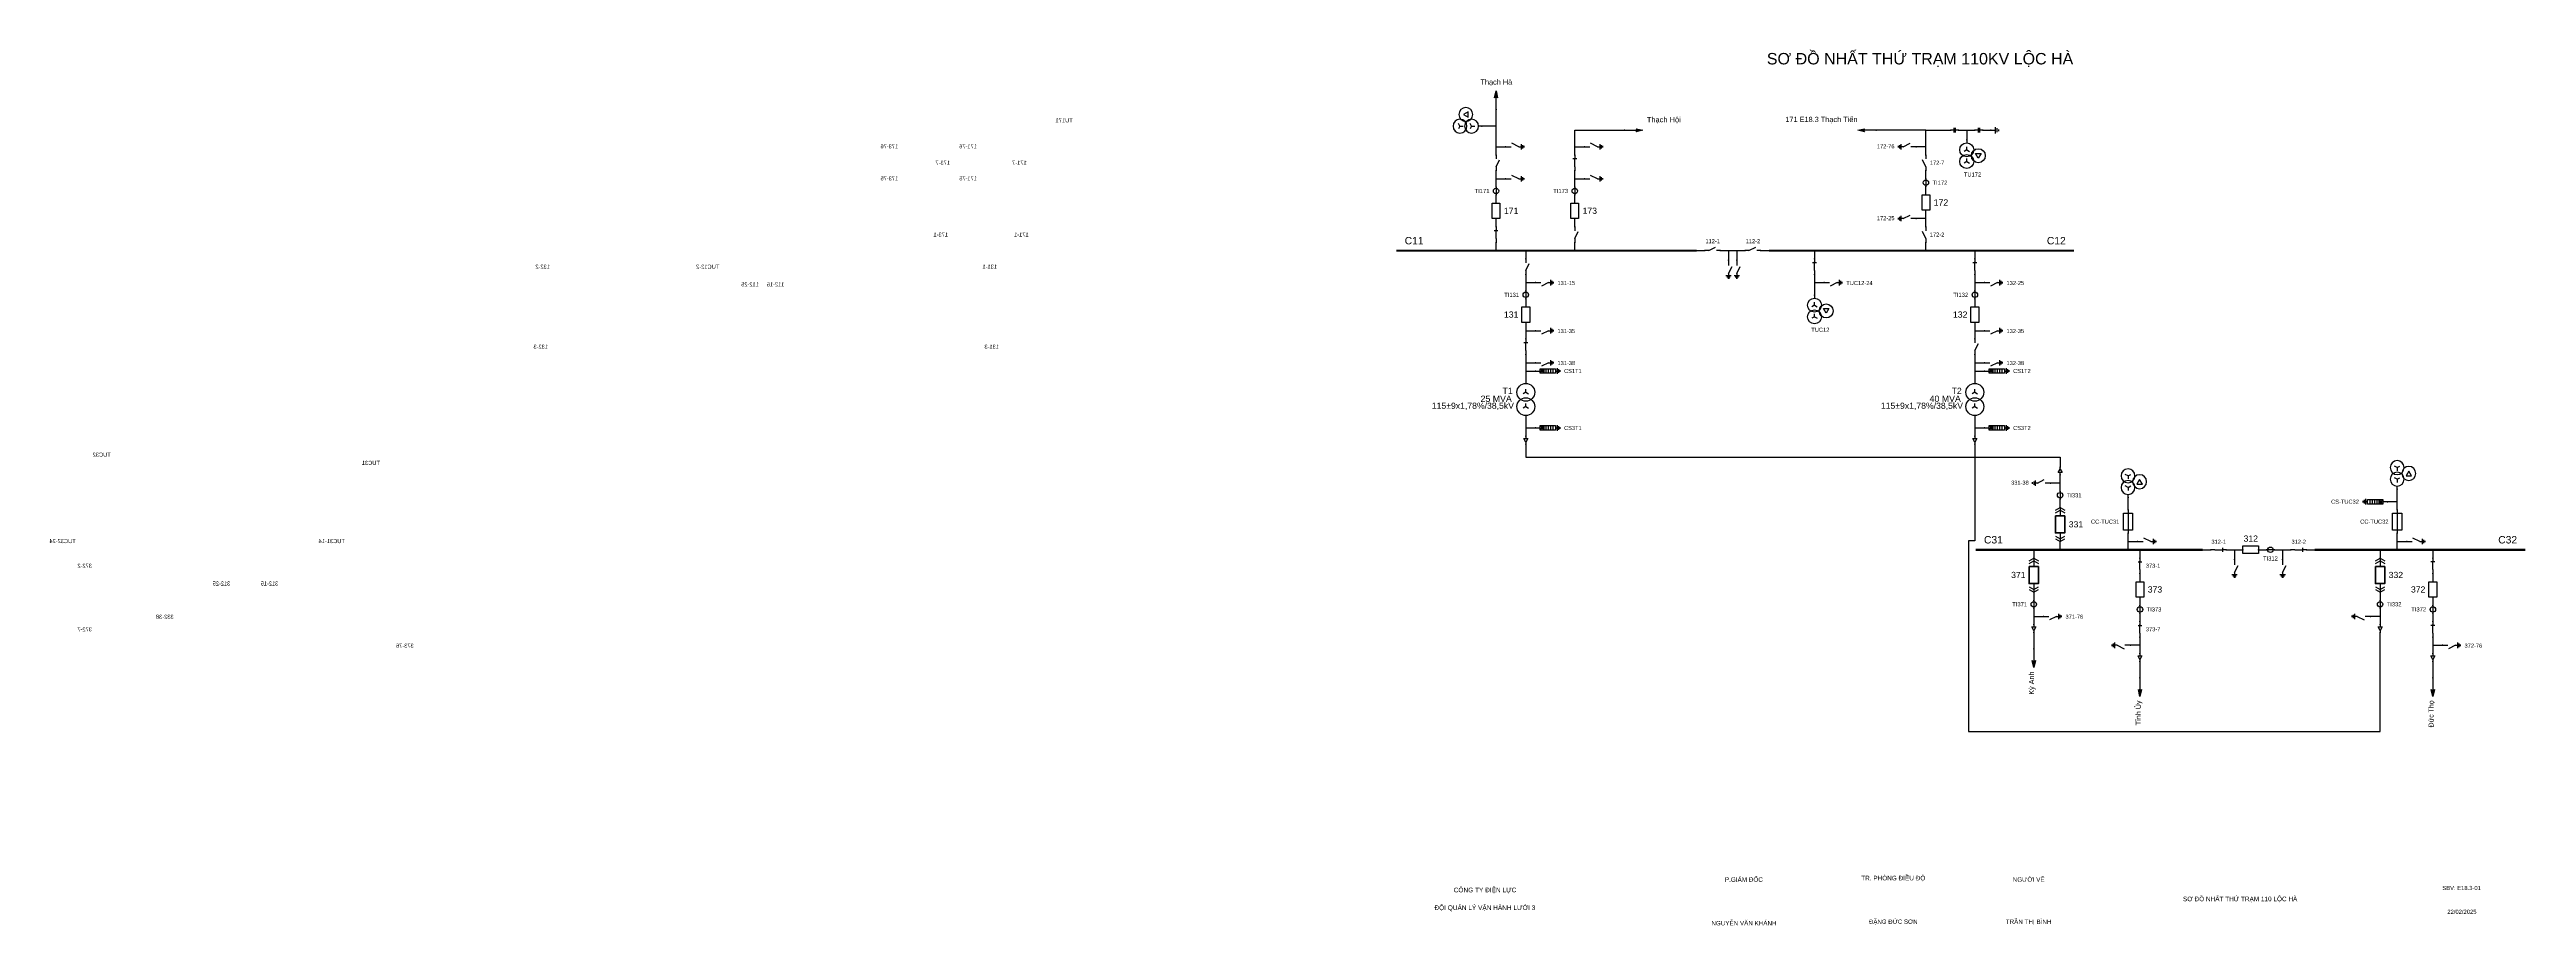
# Model space of a CAD drawing. Header units: millimetres. Extents: x -388 to 411, y 7 to 290.
import ezdxf

# ---------------------------------------------------------------- set-up
doc = ezdxf.new("R2010")
doc.units = ezdxf.units.MM
for name, color, linetype, lineweight in [('BUSBAR_110KV', 1, 'Continuous', 50), ('BUSBAR_35KV', 30, 'Continuous', 50), ('GROUND', 3, 'Continuous', 25), ('HV_110KV', 1, 'Continuous', 25), ('MV_35KV', 30, 'Continuous', 25)]:
    doc.layers.add(name, color=color, linetype=linetype, lineweight=lineweight)
doc.layers.add('SYM_PORTS', color=8, linetype='Continuous', plot=False)
doc.layers.add('TEXT', color=7, linetype='Continuous')
doc.styles.add('SLD_TEXT', font='arial.ttf')

# ---------------------------------------------------------------- blocks, each defined once
blk = doc.blocks.new('SYM_DISCONNECTOR_CLOSED')
at = {"lineweight": 25}
for points in [[(-0.625, 1.25), (0.625, 1.25)], [(0, 2.5), (0, 1.25)], [(0, -1.25), (0, 1.5)], [(0, -1.25), (0, -2.5)]]:
    blk.add_lwpolyline(points, dxfattribs=at)
at = {"layer": 'SYM_PORTS'}
for p in [(0, 2.5), (0, -2.5)]:
    blk.add_point(p, dxfattribs=at)
blk.add_attdef('DEVICE_CODE', (1.625, -0.5), '', height=2)
blk = doc.blocks.new('SYM_CIRCUIT_BREAKER')
at = {"lineweight": 25}
blk.add_lwpolyline([(-1.25, 2.5), (1.25, 2.5), (1.25, -2.5), (-1.25, -2.5)], close=True, dxfattribs=at)
at = {"layer": 'SYM_PORTS'}
for p in [(0, 2.5), (0, -2.5)]:
    blk.add_point(p, dxfattribs=at)
blk.add_attdef('DEVICE_CODE', (2.25, -0.5), '', height=2)
at = {"flags": 1}
blk.add_attdef('RATING', (2.25, -3.5), '', height=2, dxfattribs=at)
blk = doc.blocks.new('SYM_CURRENT_TRANSFORMER')
at = {"lineweight": 25}
blk.add_lwpolyline([(0, 1.25), (0, -1.25)], dxfattribs=at)
blk.add_circle((0, 0), 0.875, dxfattribs=at)
at = {"layer": 'SYM_PORTS'}
for p in [(0, 1.25), (0, -1.25)]:
    blk.add_point(p, dxfattribs=at)
blk.add_attdef('DEVICE_CODE', (1.875, -1.75), '', height=2)
at = {"flags": 1}
blk.add_attdef('RATIO', (1.875, -4.75), '', height=2, dxfattribs=at)
blk = doc.blocks.new('SYM_EARTHING_SWITCH_OPEN')
at = {"lineweight": 25}
for points in [[(0, -1.25), (-1.125, 1)], [(0, 3), (0, 1.25)], [(-0.875, -2), (0.875, -2)], [(-0.5625, -2.4375), (0.5625, -2.4375)], [(-0.25, -2.875), (0.25, -2.875)], [(0, -1.25), (0, -2)]]:
    blk.add_lwpolyline(points, dxfattribs=at)
at = {"layer": 'SYM_PORTS'}
blk.add_point((0, 3), dxfattribs=at)
blk.add_attdef('DEVICE_CODE', (1.875, 0), '', height=2)
blk = doc.blocks.new('SYM_DISCONNECTOR_OPEN')
at = {"lineweight": 25}
for points in [[(0, -1.25), (-1.125, 1)], [(0, 2.5), (0, 1.25)], [(0, -1.25), (0, -2.5)]]:
    blk.add_lwpolyline(points, dxfattribs=at)
at = {"layer": 'SYM_PORTS'}
for p in [(0, 2.5), (0, -2.5)]:
    blk.add_point(p, dxfattribs=at)
blk.add_attdef('DEVICE_CODE', (1, -0.5), '', height=2)
blk = doc.blocks.new('SYM_VOLTAGE_TRANSFORMER')
at = {"lineweight": 25}
for points in [[(0, 1.375), (-0.8625, 0.875)], [(0, 4.625), (0, 3.625)], [(0, 1.375), (0, 2.375)], [(0, 1.375), (0.8625, 0.875)], [(0, -2.375), (-0.8625, -2.875)], [(0, -2.375), (0, -1.375)], [(0, -2.375), (0.8625, -2.875)]]:
    blk.add_lwpolyline(points, dxfattribs=at)
blk.add_lwpolyline([(2.875, 0.25), (4.625, 0.25), (3.75, -1.25)], close=True, dxfattribs=at)
for centre in [(0, 1.375), (3.75, -0.5), (0, -2.375)]:
    blk.add_circle(centre, 2.25, dxfattribs=at)
at = {"layer": 'SYM_PORTS'}
blk.add_point((0, 4.625), dxfattribs=at)
blk.add_attdef('DEVICE_CODE', (7, 1.625), '', height=2)
at = {"flags": 1}
blk.add_attdef('RATIO', (7, -1.375), '', height=2, dxfattribs=at)
blk = doc.blocks.new('SYM_LINE_FEEDER_ARROW')
blk.add_hatch(color=7).paths.add_polyline_path([(0, -3), (-0.5, -0.75), (0, -1.25), (0.5, -0.75)])
at = {"lineweight": 25}
blk.add_lwpolyline([(0, 3), (0, -1.25)], dxfattribs=at)
blk.add_lwpolyline([(0, -3), (-0.5, -0.75), (0, -1.25), (0.5, -0.75)], close=True, dxfattribs=at)
at = {"layer": 'SYM_PORTS'}
blk.add_point((0, 3), dxfattribs=at)
blk.add_attdef('LINE_NAME', (1.5, 0), '', height=2)
blk = doc.blocks.new('SYM_SURGE_ARRESTER')
at = {"lineweight": 25}
for points in [[(-0.75, 2.5), (0.75, 2.5), (0.75, 1.25), (-0.75, 1.25)], [(-0.75, 1.25), (0.75, 1.25), (0.75, -2.5), (-0.75, -2.5)]]:
    blk.add_lwpolyline(points, close=True, dxfattribs=at)
for points in [[(-0.75, 2.5), (0.75, 1.25)], [(0.75, 2.5), (-0.75, 1.25)], [(-0.75, 0.5), (0.75, 0.5)], [(0, 4), (0, 2.5)], [(-0.875, -3.125), (0.875, -3.125)], [(-0.75, -0.25), (0.75, -0.25)], [(-0.75, -1), (0.75, -1)], [(-0.75, -1.75), (0.75, -1.75)], [(-0.5625, -3.5625), (0.5625, -3.5625)], [(-0.25, -4), (0.25, -4)], [(0, -2.5), (0, -3.125)]]:
    blk.add_lwpolyline(points, dxfattribs=at)
at = {"layer": 'SYM_PORTS'}
blk.add_point((0, 4), dxfattribs=at)
blk.add_attdef('DEVICE_CODE', (1.875, 1), '', height=2)
blk = doc.blocks.new('SYM_TRANSFORMER_2W')
at = {"lineweight": 25}
for points in [[(0, 2.3125), (-0.8625, 1.8125)], [(0, 2.3125), (0, 3.3125)], [(0, 2.3125), (0.8625, 1.8125)], [(0, -2.3125), (-0.8625, -2.8125)], [(0, -2.3125), (0, -1.3125)], [(0, -2.3125), (0.8625, -2.8125)]]:
    blk.add_lwpolyline(points, dxfattribs=at)
for centre in [(0, 2.3125), (0, -2.3125)]:
    blk.add_circle(centre, 2.875, dxfattribs=at)
at = {"layer": 'SYM_PORTS'}
for p in [(0, 5.1875), (0, -5.1875)]:
    blk.add_point(p, dxfattribs=at)
blk.add_attdef('DEVICE_CODE', (3.875, 2.1875), '', height=2)
at = {"flags": 1}
for tag, p in [('POWER', (3.875, -0.8125)), ('VOLTAGE_RATIO', (3.875, -3.8125))]:
    blk.add_attdef(tag, p, '', height=2, dxfattribs=at)
blk = doc.blocks.new('SYM_CABLE_TERMINATION')
at = {"lineweight": 25}
blk.add_lwpolyline([(-0.625, 0.5), (0.625, 0.5), (0, -0.625)], close=True, dxfattribs=at)
for points in [[(0, 1.25), (0, 0.5)], [(0, -0.625), (0, -1.25)]]:
    blk.add_lwpolyline(points, dxfattribs=at)
at = {"layer": 'SYM_PORTS'}
for p in [(0, 1.25), (0, -1.25)]:
    blk.add_point(p, dxfattribs=at)
blk = doc.blocks.new('SYM_COUPLING_CAPACITOR')
at = {"lineweight": 25}
for points in [[(-0.75, 0.25), (0.75, 0.25)], [(0, 1.25), (0, 0.25)], [(-0.75, -0.25), (0.75, -0.25)], [(0, -0.25), (0, -1.25)]]:
    blk.add_lwpolyline(points, dxfattribs=at)
at = {"layer": 'SYM_PORTS'}
for p in [(0, 1.25), (0, -1.25)]:
    blk.add_point(p, dxfattribs=at)
blk.add_attdef('DEVICE_CODE', (1.75, -1.75), '', height=2)
blk = doc.blocks.new('SYM_GROUND_SYMBOL')
at = {"lineweight": 25}
for points in [[(0, 1.25), (0, -0.25)], [(-1, -0.25), (1, -0.25)], [(-0.625, -0.75), (0.625, -0.75)], [(-0.25, -1.25), (0.25, -1.25)]]:
    blk.add_lwpolyline(points, dxfattribs=at)
at = {"layer": 'SYM_PORTS'}
blk.add_point((0, 1.25), dxfattribs=at)
blk = doc.blocks.new('SYM_DRAWOUT_BREAKER')
at = {"lineweight": 25}
for points in [[(-1.5, 4.625), (0, 5.5), (1.5, 4.625)], [(-1.5, 3.75), (0, 4.625), (1.5, 3.75)], [(0, 5.5), (0, 2.75)], [(-1.5, -3.75), (0, -4.625), (1.5, -3.75)], [(-1.5, -4.625), (0, -5.5), (1.5, -4.625)], [(0, -2.75), (0, -5.5)]]:
    blk.add_lwpolyline(points, dxfattribs=at)
at = {"lineweight": 35}
blk.add_lwpolyline([(-1.5, 2.75), (1.5, 2.75), (1.5, -2.75), (-1.5, -2.75)], close=True, dxfattribs=at)
at = {"layer": 'SYM_PORTS'}
for p in [(0, 5.5), (0, -5.5)]:
    blk.add_point(p, dxfattribs=at)
blk.add_attdef('DEVICE_CODE', (2.5, 2.5), '', height=2)
at = {"flags": 1}
blk.add_attdef('RATING', (2.5, -0.5), '', height=2, dxfattribs=at)
blk = doc.blocks.new('SYM_FUSE_DISCONNECTOR')
at = {"lineweight": 25}
blk.add_lwpolyline([(-1.5, 2.75), (1.5, 2.75), (1.5, -2.75), (-1.5, -2.75)], close=True, dxfattribs=at)
blk.add_lwpolyline([(0, 3.75), (0, -3.75)], dxfattribs=at)
at = {"layer": 'SYM_PORTS'}
for p in [(0, 3.75), (0, -3.75)]:
    blk.add_point(p, dxfattribs=at)
blk.add_attdef('DEVICE_CODE', (2.5, 0.75), '', height=2)
at = {"flags": 1}
blk.add_attdef('RATING', (2.5, -2.25), '', height=2, dxfattribs=at)

msp = doc.modelspace()

# ---------------------------------------------------------------- linework, layer by layer
at = {"layer": 'BUSBAR_110KV', "const_width": 0.694}
for points in [[(46.5, 225.16), (143.29, 225.16)], [(166.63, 225.16), (265.05, 225.16)]]:
    msp.add_lwpolyline(points, dxfattribs=at)
at = {"layer": 'BUSBAR_35KV', "const_width": 0.694}
for points in [[(233.36, 128.66), (306.51, 128.66)], [(342.68, 128.66), (410.65, 128.66)]]:
    msp.add_lwpolyline(points, dxfattribs=at)
at = {"layer": 'GROUND'}
msp.add_lwpolyline([(235.61, 264), (238.27, 264)], dxfattribs=at)
at = {"layer": 'HV_110KV'}
for points in [[(78.62, 265.34), (73.99, 265.34)], [(78.62, 265.34), (78.62, 270.67)], [(78.62, 258.67), (78.62, 265.34)], [(104.02, 258.67), (104.02, 264), (120.02, 264)], [(217.27, 264), (201.27, 264)], [(217.27, 258.67), (217.27, 264)], [(217.27, 264), (225.27, 264)], [(227.77, 264), (230.44, 264)], [(230.44, 264), (230.44, 260.91)], [(230.44, 264), (233.11, 264)], [(78.62, 256), (78.62, 258.67)], [(78.62, 258.67), (81.72, 258.67)], [(104.02, 256), (104.02, 258.67)], [(104.02, 258.67), (107.11, 258.67)], [(217.27, 258.67), (214.18, 258.67)], [(217.27, 256), (217.27, 258.67)], [(78.62, 248.33), (78.62, 251)], [(78.62, 245.67), (78.62, 248.33)], [(78.62, 248.33), (81.72, 248.33)], [(104.02, 248.33), (104.02, 251)], [(104.02, 245.67), (104.02, 248.33)], [(104.02, 248.33), (107.11, 248.33)], [(217.27, 248.33), (217.27, 251)], [(78.62, 240.5), (78.62, 243.17)], [(104.02, 240.5), (104.02, 243.17)], [(217.27, 243.17), (217.27, 245.83)], [(78.62, 232.83), (78.62, 235.5)], [(104.02, 232.83), (104.02, 235.5)], [(217.27, 235.5), (214.18, 235.5)], [(217.27, 235.5), (217.27, 238.17)], [(217.27, 232.83), (217.27, 235.5)], [(78.62, 225.16), (78.62, 227.83)], [(88.22, 225.16), (88.22, 222.5)], [(104.02, 225.16), (104.02, 227.83)], [(143.29, 225.16), (145.96, 225.16)], [(150.96, 225.16), (153.63, 225.16)], [(153.63, 225.16), (153.63, 222.07)], [(153.63, 225.16), (156.29, 225.16)], [(156.29, 225.16), (156.29, 222.07)], [(156.29, 225.16), (158.96, 225.16)], [(163.96, 225.16), (166.63, 225.16)], [(181.35, 225.16), (181.35, 222.5)], [(217.27, 225.16), (217.27, 227.83)], [(233.07, 225.16), (233.07, 222.5)], [(88.22, 217.5), (88.22, 214.83)], [(181.35, 217.5), (181.35, 214.83)], [(233.07, 217.5), (233.07, 214.83)], [(88.22, 214.83), (91.32, 214.83)], [(88.22, 214.83), (88.22, 212.16)], [(88.22, 209.66), (88.22, 207)], [(181.35, 214.83), (184.44, 214.83)], [(181.35, 214.83), (181.35, 210.83)], [(233.07, 214.83), (236.16, 214.83)], [(233.07, 214.83), (233.07, 212.16)], [(233.07, 209.66), (233.07, 207)], [(88.22, 202), (88.22, 199.33)], [(233.07, 202), (233.07, 199.33)], [(88.22, 199.33), (91.32, 199.33)], [(88.22, 199.33), (88.22, 196.66)], [(233.07, 199.33), (236.16, 199.33)], [(233.07, 199.33), (233.07, 196.66)], [(88.22, 191.66), (88.22, 188.99)], [(88.22, 188.99), (91.32, 188.99)], [(88.22, 188.99), (88.22, 186.33)], [(88.22, 186.33), (91.32, 186.33)], [(88.22, 186.33), (88.22, 182.33)], [(233.07, 191.66), (233.07, 188.99)], [(233.07, 188.99), (236.16, 188.99)], [(233.07, 188.99), (233.07, 186.33)], [(233.07, 186.33), (236.16, 186.33)], [(233.07, 186.33), (233.07, 182.33)]]:
    msp.add_lwpolyline(points, dxfattribs=at)
at = {"layer": 'MV_35KV'}
for points in [[(88.22, 171.95), (88.22, 167.95)], [(88.22, 167.95), (91.32, 167.95)], [(88.22, 167.95), (88.22, 165.28)], [(233.07, 171.95), (233.07, 167.95)], [(233.07, 167.95), (236.16, 167.95)], [(233.07, 167.95), (233.07, 165.28)], [(88.22, 162.78), (88.22, 160.08), (88.22, 158.54), (260.57, 158.54), (260.57, 158.03), (260.57, 155.33)], [(233.07, 162.78), (233.07, 160.08), (233.07, 131.54), (231, 131.54), (231, 70.04), (363.78, 70.04), (363.78, 99.3), (363.78, 102)], [(260.57, 150.17), (260.57, 152.83)], [(260.57, 150.17), (257.48, 150.17)], [(260.57, 147.5), (260.57, 150.17)], [(260.57, 142.33), (260.57, 145)], [(282.47, 141.5), (282.47, 145.5)], [(369.3, 144.17), (366.2, 144.17)], [(369.3, 144.17), (369.3, 148.17)], [(369.3, 141.5), (369.3, 144.17)], [(252.08, 128.66), (252.08, 126)], [(260.57, 128.66), (260.57, 131.33)], [(282.47, 131.33), (282.47, 134)], [(282.47, 128.66), (282.47, 131.33)], [(282.47, 131.33), (285.56, 131.33)], [(286.33, 128.66), (286.33, 126)], [(306.51, 128.66), (309.18, 128.66)], [(314.18, 128.66), (316.85, 128.66)], [(316.85, 128.66), (316.85, 125.57)], [(316.85, 128.66), (319.52, 128.66)], [(324.52, 128.66), (327.18, 128.66)], [(329.68, 128.66), (332.35, 128.66)], [(332.35, 128.66), (332.35, 125.57)], [(332.35, 128.66), (335.02, 128.66)], [(340.02, 128.66), (342.68, 128.66)], [(363.78, 128.66), (363.78, 126)], [(369.3, 131.33), (369.3, 134)], [(369.3, 128.66), (369.3, 131.33)], [(369.3, 131.33), (372.39, 131.33)], [(380.8, 128.66), (380.8, 126)], [(286.33, 121), (286.33, 118.33)], [(380.8, 121), (380.8, 118.33)], [(252.08, 115), (252.08, 112.33)], [(286.33, 113.33), (286.33, 110.66)], [(363.78, 115), (363.78, 112.33)], [(380.8, 113.33), (380.8, 110.66)], [(252.08, 109.83), (252.08, 107.16)], [(252.08, 107.16), (255.17, 107.16)], [(252.08, 107.16), (252.08, 104.5)], [(286.33, 108.16), (286.33, 105.5)], [(363.78, 107.16), (360.69, 107.16)], [(363.78, 109.83), (363.78, 107.16)], [(363.78, 107.16), (363.78, 104.5)], [(380.8, 108.16), (380.8, 105.5)], [(252.08, 102), (252.08, 96.66)], [(286.33, 97.83), (283.24, 97.83)], [(286.33, 100.5), (286.33, 97.83)], [(286.33, 97.83), (286.33, 95.16)], [(380.8, 100.5), (380.8, 97.83)], [(380.8, 97.83), (383.89, 97.83)], [(380.8, 97.83), (380.8, 95.16)], [(286.33, 92.66), (286.33, 87.33)], [(380.8, 92.66), (380.8, 87.33)]]:
    msp.add_lwpolyline(points, dxfattribs=at)

# ---------------------------------------------------------------- block references
at = {"layer": 'GROUND'}
for name, p, rotation in [('SYM_COUPLING_CAPACITOR', (234.36, 264), 270), ('SYM_GROUND_SYMBOL', (239.52, 264), 90)]:
    msp.add_blockref(name, p, dxfattribs=dict(at, rotation=rotation))
at = {"layer": 'HV_110KV'}
for name, p, rotation in [('SYM_LINE_FEEDER_ARROW', (78.62, 273.67), 180), ('SYM_LINE_FEEDER_ARROW', (123.02, 264), 90), ('SYM_LINE_FEEDER_ARROW', (198.27, 264), 270), ('SYM_COUPLING_CAPACITOR', (226.52, 264), 270)]:
    msp.add_blockref(name, p, dxfattribs=dict(at, rotation=rotation))
ref = msp.add_blockref('SYM_VOLTAGE_TRANSFORMER', (69.36, 265.34), dxfattribs=dict(at, xscale=-1, rotation=270))
ref.add_attrib('DEVICE_CODE', 'TU171', (57.9, 266.55), dxfattribs={"layer": 'TEXT', "extrusion": (0, 0, -1), "height": 1.33, "style": 'SLD_TEXT'})
ref = msp.add_blockref('SYM_EARTHING_SWITCH_OPEN', (110.11, 258.67), dxfattribs=dict(at, xscale=-1, rotation=90))
ref.add_attrib('DEVICE_CODE', '173-76', (114.25, 258.16), dxfattribs={"layer": 'TEXT', "extrusion": (0, 0, -1), "height": 1.305, "style": 'SLD_TEXT'})
ref = msp.add_blockref('SYM_DISCONNECTOR_CLOSED', (104.02, 253.5), dxfattribs=dict(at, xscale=-1))
ref.add_attrib('DEVICE_CODE', '173-7', (97.54, 252.87), dxfattribs={"layer": 'TEXT', "extrusion": (0, 0, -1), "height": 1.307, "style": 'SLD_TEXT'})
ref = msp.add_blockref('SYM_EARTHING_SWITCH_OPEN', (84.72, 258.67), dxfattribs=dict(at, xscale=-1, rotation=90))
ref.add_attrib('DEVICE_CODE', '171-76', (88.85, 258.16), dxfattribs={"layer": 'TEXT', "extrusion": (0, 0, -1), "height": 1.305, "style": 'SLD_TEXT'})
ref = msp.add_blockref('SYM_DISCONNECTOR_OPEN', (78.62, 253.5), dxfattribs=dict(at, xscale=-1))
ref.add_attrib('DEVICE_CODE', '171-7', (72.77, 252.86), dxfattribs={"layer": 'TEXT', "extrusion": (0, 0, -1), "height": 1.318, "style": 'SLD_TEXT'})
ref = msp.add_blockref('SYM_EARTHING_SWITCH_OPEN', (211.18, 258.67), dxfattribs=dict(at, rotation=270))
ref.add_attrib('DEVICE_CODE', '172-76', (201.47, 258.16), dxfattribs={"layer": 'TEXT', "height": 1.305, "style": 'SLD_TEXT'})
ref = msp.add_blockref('SYM_DISCONNECTOR_OPEN', (217.27, 253.5), dxfattribs=at)
ref.add_attrib('DEVICE_CODE', '172-7', (218.53, 252.86), dxfattribs={"layer": 'TEXT', "height": 1.318, "style": 'SLD_TEXT'})
ref = msp.add_blockref('SYM_VOLTAGE_TRANSFORMER', (230.44, 256.29), dxfattribs=at)
ref.add_attrib('DEVICE_CODE', 'TU172', (229.53, 249.06), dxfattribs={"layer": 'TEXT', "height": 1.33, "style": 'SLD_TEXT'})
ref = msp.add_blockref('SYM_EARTHING_SWITCH_OPEN', (110.11, 248.33), dxfattribs=dict(at, xscale=-1, rotation=90))
ref.add_attrib('DEVICE_CODE', '173-75', (114.25, 247.83), dxfattribs={"layer": 'TEXT', "extrusion": (0, 0, -1), "height": 1.305, "style": 'SLD_TEXT'})
ref = msp.add_blockref('SYM_EARTHING_SWITCH_OPEN', (84.72, 248.33), dxfattribs=dict(at, xscale=-1, rotation=90))
ref.add_attrib('DEVICE_CODE', '171-75', (88.85, 247.83), dxfattribs={"layer": 'TEXT', "extrusion": (0, 0, -1), "height": 1.305, "style": 'SLD_TEXT'})
ref = msp.add_blockref('SYM_CURRENT_TRANSFORMER', (217.27, 247.08), dxfattribs=at)
ref.add_attrib('DEVICE_CODE', 'TI172', (219.41, 246.41), dxfattribs={"layer": 'TEXT', "height": 1.348, "style": 'SLD_TEXT'})
ref = msp.add_blockref('SYM_CURRENT_TRANSFORMER', (78.62, 244.42), dxfattribs=at)
ref.add_attrib('DEVICE_CODE', 'TI171', (71.68, 243.74), dxfattribs={"layer": 'TEXT', "height": 1.348, "style": 'SLD_TEXT'})
ref = msp.add_blockref('SYM_CIRCUIT_BREAKER', (78.62, 238), dxfattribs=at)
ref.add_attrib('DEVICE_CODE', '171', (81.14, 237.02), dxfattribs={"layer": 'TEXT', "height": 2.016, "style": 'SLD_TEXT'})
ref = msp.add_blockref('SYM_CURRENT_TRANSFORMER', (104.02, 244.42), dxfattribs=at)
ref.add_attrib('DEVICE_CODE', 'TI173', (97.07, 243.75), dxfattribs={"layer": 'TEXT', "height": 1.337, "style": 'SLD_TEXT'})
ref = msp.add_blockref('SYM_CIRCUIT_BREAKER', (104.02, 238), dxfattribs=at)
ref.add_attrib('DEVICE_CODE', '173', (106.53, 237.04), dxfattribs={"layer": 'TEXT', "height": 1.999, "style": 'SLD_TEXT'})
ref = msp.add_blockref('SYM_CIRCUIT_BREAKER', (217.27, 240.67), dxfattribs=at)
ref.add_attrib('DEVICE_CODE', '172', (219.78, 239.69), dxfattribs={"layer": 'TEXT', "height": 2.016, "style": 'SLD_TEXT'})
ref = msp.add_blockref('SYM_DISCONNECTOR_OPEN', (104.02, 230.33), dxfattribs=dict(at, xscale=-1))
ref.add_attrib('DEVICE_CODE', '173-1', (98.17, 229.7), dxfattribs={"layer": 'TEXT', "extrusion": (0, 0, -1), "height": 1.307, "style": 'SLD_TEXT'})
ref = msp.add_blockref('SYM_DISCONNECTOR_CLOSED', (78.62, 230.33), dxfattribs=dict(at, xscale=-1))
ref.add_attrib('DEVICE_CODE', '171-1', (72.15, 229.69), dxfattribs={"layer": 'TEXT', "extrusion": (0, 0, -1), "height": 1.318, "style": 'SLD_TEXT'})
ref = msp.add_blockref('SYM_EARTHING_SWITCH_OPEN', (211.18, 235.5), dxfattribs=dict(at, rotation=270))
ref.add_attrib('DEVICE_CODE', '172-25', (201.47, 234.99), dxfattribs={"layer": 'TEXT', "height": 1.305, "style": 'SLD_TEXT'})
ref = msp.add_blockref('SYM_DISCONNECTOR_OPEN', (217.27, 230.33), dxfattribs=at)
ref.add_attrib('DEVICE_CODE', '172-2', (218.53, 229.69), dxfattribs={"layer": 'TEXT', "height": 1.318, "style": 'SLD_TEXT'})
ref = msp.add_blockref('SYM_DISCONNECTOR_OPEN', (148.46, 225.16), dxfattribs=dict(at, rotation=270))
ref.add_attrib('DEVICE_CODE', '112-1', (146.17, 227.57), dxfattribs={"layer": 'TEXT', "height": 1.304, "style": 'SLD_TEXT'})
ref = msp.add_blockref('SYM_DISCONNECTOR_OPEN', (161.46, 225.16), dxfattribs=dict(at, rotation=270))
ref.add_attrib('DEVICE_CODE', '112-2', (159.17, 227.57), dxfattribs={"layer": 'TEXT', "height": 1.304, "style": 'SLD_TEXT'})
ref = msp.add_blockref('SYM_DISCONNECTOR_CLOSED', (233.07, 220), dxfattribs=dict(at, xscale=-1))
ref.add_attrib('DEVICE_CODE', '132-2', (226.6, 219.36), dxfattribs={"layer": 'TEXT', "extrusion": (0, 0, -1), "height": 1.304, "style": 'SLD_TEXT'})
ref = msp.add_blockref('SYM_DISCONNECTOR_CLOSED', (181.35, 220), dxfattribs=dict(at, xscale=-1))
ref.add_attrib('DEVICE_CODE', 'TUC12-2', (171.93, 219.33), dxfattribs={"layer": 'TEXT', "extrusion": (0, 0, -1), "height": 1.324, "style": 'SLD_TEXT'})
ref = msp.add_blockref('SYM_EARTHING_SWITCH_OPEN', (156.29, 219.07), dxfattribs=dict(at, xscale=-1))
ref.add_attrib('DEVICE_CODE', '112-25', (159.2, 213.63), dxfattribs={"layer": 'TEXT', "extrusion": (0, 0, -1), "height": 1.302, "style": 'SLD_TEXT'})
ref = msp.add_blockref('SYM_EARTHING_SWITCH_OPEN', (153.63, 219.07), dxfattribs=dict(at, xscale=-1))
ref.add_attrib('DEVICE_CODE', '112-15', (150.97, 213.63), dxfattribs={"layer": 'TEXT', "extrusion": (0, 0, -1), "height": 1.302, "style": 'SLD_TEXT'})
ref = msp.add_blockref('SYM_DISCONNECTOR_OPEN', (88.22, 220), dxfattribs=dict(at, xscale=-1))
ref.add_attrib('DEVICE_CODE', '131-1', (82.37, 219.36), dxfattribs={"layer": 'TEXT', "extrusion": (0, 0, -1), "height": 1.304, "style": 'SLD_TEXT'})
ref = msp.add_blockref('SYM_CURRENT_TRANSFORMER', (88.22, 210.91), dxfattribs=at)
ref.add_attrib('DEVICE_CODE', 'TI131', (81.28, 210.25), dxfattribs={"layer": 'TEXT', "height": 1.334, "style": 'SLD_TEXT'})
ref = msp.add_blockref('SYM_EARTHING_SWITCH_OPEN', (94.32, 214.83), dxfattribs=dict(at, rotation=90))
ref.add_attrib('DEVICE_CODE', '131-15', (98.45, 214.07), dxfattribs={"layer": 'TEXT', "height": 1.302, "style": 'SLD_TEXT'})
ref = msp.add_blockref('SYM_VOLTAGE_TRANSFORMER', (181.35, 206.2), dxfattribs=at)
ref.add_attrib('DEVICE_CODE', 'TUC12', (180.28, 198.97), dxfattribs={"layer": 'TEXT', "height": 1.326, "style": 'SLD_TEXT'})
ref = msp.add_blockref('SYM_EARTHING_SWITCH_OPEN', (187.44, 214.83), dxfattribs=dict(at, rotation=90))
ref.add_attrib('DEVICE_CODE', 'TUC12-24', (191.58, 214.04), dxfattribs={"layer": 'TEXT', "height": 1.32, "style": 'SLD_TEXT'})
ref = msp.add_blockref('SYM_CURRENT_TRANSFORMER', (233.07, 210.91), dxfattribs=at)
ref.add_attrib('DEVICE_CODE', 'TI132', (226.13, 210.25), dxfattribs={"layer": 'TEXT', "height": 1.334, "style": 'SLD_TEXT'})
ref = msp.add_blockref('SYM_EARTHING_SWITCH_OPEN', (239.16, 214.83), dxfattribs=dict(at, rotation=90))
ref.add_attrib('DEVICE_CODE', '132-25', (243.3, 214.07), dxfattribs={"layer": 'TEXT', "height": 1.302, "style": 'SLD_TEXT'})
ref = msp.add_blockref('SYM_CIRCUIT_BREAKER', (88.22, 204.5), dxfattribs=at)
ref.add_attrib('DEVICE_CODE', '131', (81.17, 203.53), dxfattribs={"layer": 'TEXT', "height": 1.999, "style": 'SLD_TEXT'})
ref = msp.add_blockref('SYM_EARTHING_SWITCH_OPEN', (94.32, 199.33), dxfattribs=dict(at, rotation=90))
ref.add_attrib('DEVICE_CODE', '131-35', (98.45, 198.57), dxfattribs={"layer": 'TEXT', "height": 1.302, "style": 'SLD_TEXT'})
ref = msp.add_blockref('SYM_CIRCUIT_BREAKER', (233.07, 204.5), dxfattribs=at)
ref.add_attrib('DEVICE_CODE', '132', (226.01, 203.53), dxfattribs={"layer": 'TEXT', "height": 1.999, "style": 'SLD_TEXT'})
ref = msp.add_blockref('SYM_EARTHING_SWITCH_OPEN', (239.16, 199.33), dxfattribs=dict(at, rotation=90))
ref.add_attrib('DEVICE_CODE', '132-35', (243.3, 198.57), dxfattribs={"layer": 'TEXT', "height": 1.302, "style": 'SLD_TEXT'})
ref = msp.add_blockref('SYM_DISCONNECTOR_OPEN', (233.07, 194.16), dxfattribs=dict(at, xscale=-1))
ref.add_attrib('DEVICE_CODE', '132-3', (227.22, 193.53), dxfattribs={"layer": 'TEXT', "extrusion": (0, 0, -1), "height": 1.304, "style": 'SLD_TEXT'})
ref = msp.add_blockref('SYM_DISCONNECTOR_CLOSED', (88.22, 194.16), dxfattribs=dict(at, xscale=-1))
ref.add_attrib('DEVICE_CODE', '131-3', (81.75, 193.53), dxfattribs={"layer": 'TEXT', "extrusion": (0, 0, -1), "height": 1.304, "style": 'SLD_TEXT'})
ref = msp.add_blockref('SYM_EARTHING_SWITCH_OPEN', (94.32, 188.99), dxfattribs=dict(at, rotation=90))
ref.add_attrib('DEVICE_CODE', '131-38', (98.45, 188.24), dxfattribs={"layer": 'TEXT', "height": 1.302, "style": 'SLD_TEXT'})
ref = msp.add_blockref('SYM_SURGE_ARRESTER', (95.32, 186.33), dxfattribs=dict(at, rotation=90))
ref.add_attrib('DEVICE_CODE', 'CS1T1', (100.58, 185.69), dxfattribs={"layer": 'TEXT', "height": 1.3, "style": 'SLD_TEXT'})
ref = msp.add_blockref('SYM_EARTHING_SWITCH_OPEN', (239.16, 188.99), dxfattribs=dict(at, rotation=90))
ref.add_attrib('DEVICE_CODE', '132-38', (243.3, 188.24), dxfattribs={"layer": 'TEXT', "height": 1.302, "style": 'SLD_TEXT'})
ref = msp.add_blockref('SYM_SURGE_ARRESTER', (240.16, 186.33), dxfattribs=dict(at, rotation=90))
ref.add_attrib('DEVICE_CODE', 'CS1T2', (245.43, 185.69), dxfattribs={"layer": 'TEXT', "height": 1.3, "style": 'SLD_TEXT'})
ref = msp.add_blockref('SYM_TRANSFORMER_2W', (88.22, 177.14), dxfattribs=at)
ref.add_attrib('DEVICE_CODE', 'T1', (80.73, 178.94), dxfattribs={"layer": 'TEXT', "height": 1.998, "style": 'SLD_TEXT'})
ref = msp.add_blockref('SYM_TRANSFORMER_2W', (233.07, 177.14), dxfattribs=at)
ref.add_attrib('DEVICE_CODE', 'T2', (225.58, 178.94), dxfattribs={"layer": 'TEXT', "height": 1.998, "style": 'SLD_TEXT'})
at = {"layer": 'MV_35KV'}
ref = msp.add_blockref('SYM_SURGE_ARRESTER', (95.32, 167.95), dxfattribs=dict(at, rotation=90))
ref.add_attrib('DEVICE_CODE', 'CS3T1', (100.58, 167.31), dxfattribs={"layer": 'TEXT', "height": 1.3, "style": 'SLD_TEXT'})
ref = msp.add_blockref('SYM_SURGE_ARRESTER', (240.16, 167.95), dxfattribs=dict(at, rotation=90))
ref.add_attrib('DEVICE_CODE', 'CS3T2', (245.43, 167.31), dxfattribs={"layer": 'TEXT', "height": 1.3, "style": 'SLD_TEXT'})
ref = msp.add_blockref('SYM_VOLTAGE_TRANSFORMER', (369.3, 152.79), dxfattribs=dict(at, xscale=-1, rotation=180))
ref.add_attrib('DEVICE_CODE', 'TUC32', (368.22, 158.69), dxfattribs={"layer": 'TEXT', "extrusion": (0, 0, -1), "height": 1.326, "style": 'SLD_TEXT'})
for name, p in [('SYM_CABLE_TERMINATION', (88.22, 164.03)), ('SYM_CABLE_TERMINATION', (233.07, 164.03)), ('SYM_CABLE_TERMINATION', (252.08, 103.25)), ('SYM_CABLE_TERMINATION', (363.78, 103.25)), ('SYM_LINE_FEEDER_ARROW', (252.08, 93.66)), ('SYM_CABLE_TERMINATION', (286.33, 93.91)), ('SYM_CABLE_TERMINATION', (380.8, 93.91)), ('SYM_LINE_FEEDER_ARROW', (286.33, 84.33)), ('SYM_LINE_FEEDER_ARROW', (380.8, 84.33))]:
    msp.add_blockref(name, p, dxfattribs=at)
ref = msp.add_blockref('SYM_VOLTAGE_TRANSFORMER', (282.47, 150.12), dxfattribs=dict(at, xscale=-1, rotation=180))
ref.add_attrib('DEVICE_CODE', 'TUC31', (281.39, 156.03), dxfattribs={"layer": 'TEXT', "extrusion": (0, 0, -1), "height": 1.326, "style": 'SLD_TEXT'})
at = {"layer": 'MV_35KV', "rotation": 180}
msp.add_blockref('SYM_CABLE_TERMINATION', (260.57, 154.08), dxfattribs=at)
at = {"layer": 'MV_35KV'}
ref = msp.add_blockref('SYM_EARTHING_SWITCH_OPEN', (254.48, 150.17), dxfattribs=dict(at, rotation=270))
ref.add_attrib('DEVICE_CODE', '331-38', (244.77, 149.66), dxfattribs={"layer": 'TEXT', "height": 1.302, "style": 'SLD_TEXT'})
ref = msp.add_blockref('SYM_CURRENT_TRANSFORMER', (260.57, 146.25), dxfattribs=at)
ref.add_attrib('DEVICE_CODE', 'TI331', (262.71, 145.58), dxfattribs={"layer": 'TEXT', "height": 1.334, "style": 'SLD_TEXT'})
ref = msp.add_blockref('SYM_SURGE_ARRESTER', (362.2, 144.17), dxfattribs=dict(at, rotation=270))
ref.add_attrib('DEVICE_CODE', 'CS-TUC32', (347.98, 143.51), dxfattribs={"layer": 'TEXT', "height": 1.315, "style": 'SLD_TEXT'})
ref = msp.add_blockref('SYM_DRAWOUT_BREAKER', (260.57, 136.83), dxfattribs=at)
ref.add_attrib('DEVICE_CODE', '331', (263.34, 135.87), dxfattribs={"layer": 'TEXT', "height": 1.999, "style": 'SLD_TEXT'})
ref = msp.add_blockref('SYM_FUSE_DISCONNECTOR', (282.47, 137.75), dxfattribs=at)
ref.add_attrib('DEVICE_CODE', 'CC-TUC31', (270.53, 137.08), dxfattribs={"layer": 'TEXT', "height": 1.324, "style": 'SLD_TEXT'})
ref = msp.add_blockref('SYM_FUSE_DISCONNECTOR', (369.3, 137.75), dxfattribs=at)
ref.add_attrib('DEVICE_CODE', 'CC-TUC32', (357.36, 137.08), dxfattribs={"layer": 'TEXT', "height": 1.324, "style": 'SLD_TEXT'})
ref = msp.add_blockref('SYM_EARTHING_SWITCH_OPEN', (375.39, 131.33), dxfattribs=dict(at, xscale=-1, rotation=90))
ref.add_attrib('DEVICE_CODE', 'TUC32-24', (379.53, 130.8), dxfattribs={"layer": 'TEXT', "extrusion": (0, 0, -1), "height": 1.32, "style": 'SLD_TEXT'})
ref = msp.add_blockref('SYM_EARTHING_SWITCH_OPEN', (288.56, 131.33), dxfattribs=dict(at, xscale=-1, rotation=90))
ref.add_attrib('DEVICE_CODE', 'TUC31-14', (292.7, 130.8), dxfattribs={"layer": 'TEXT', "extrusion": (0, 0, -1), "height": 1.32, "style": 'SLD_TEXT'})
ref = msp.add_blockref('SYM_DISCONNECTOR_CLOSED', (311.68, 128.66), dxfattribs=dict(at, rotation=270))
ref.add_attrib('DEVICE_CODE', '312-1', (309.39, 130.59), dxfattribs={"layer": 'TEXT', "height": 1.304, "style": 'SLD_TEXT'})
ref = msp.add_blockref('SYM_CIRCUIT_BREAKER', (322.02, 128.66), dxfattribs=dict(at, rotation=270))
ref.add_attrib('DEVICE_CODE', '312', (319.74, 131.26), dxfattribs={"layer": 'TEXT', "height": 1.999, "style": 'SLD_TEXT'})
ref = msp.add_blockref('SYM_CURRENT_TRANSFORMER', (328.43, 128.66), dxfattribs=dict(at, rotation=270))
ref.add_attrib('DEVICE_CODE', 'TI312', (326.03, 125.19), dxfattribs={"layer": 'TEXT', "height": 1.334, "style": 'SLD_TEXT'})
ref = msp.add_blockref('SYM_DISCONNECTOR_CLOSED', (337.52, 128.66), dxfattribs=dict(at, rotation=270))
ref.add_attrib('DEVICE_CODE', '312-2', (335.22, 130.59), dxfattribs={"layer": 'TEXT', "height": 1.304, "style": 'SLD_TEXT'})
ref = msp.add_blockref('SYM_DISCONNECTOR_CLOSED', (380.8, 123.5), dxfattribs=dict(at, xscale=-1))
ref.add_attrib('DEVICE_CODE', '372-2', (374.32, 122.86), dxfattribs={"layer": 'TEXT', "extrusion": (0, 0, -1), "height": 1.307, "style": 'SLD_TEXT'})
ref = msp.add_blockref('SYM_EARTHING_SWITCH_OPEN', (332.35, 122.57), dxfattribs=dict(at, xscale=-1))
ref.add_attrib('DEVICE_CODE', '312-25', (329.69, 117.13), dxfattribs={"layer": 'TEXT', "extrusion": (0, 0, -1), "height": 1.302, "style": 'SLD_TEXT'})
ref = msp.add_blockref('SYM_EARTHING_SWITCH_OPEN', (316.85, 122.57), dxfattribs=dict(at, xscale=-1))
ref.add_attrib('DEVICE_CODE', '312-15', (314.19, 117.13), dxfattribs={"layer": 'TEXT', "extrusion": (0, 0, -1), "height": 1.302, "style": 'SLD_TEXT'})
ref = msp.add_blockref('SYM_DRAWOUT_BREAKER', (252.08, 120.5), dxfattribs=at)
ref.add_attrib('DEVICE_CODE', '371', (244.77, 119.53), dxfattribs={"layer": 'TEXT', "height": 1.999, "style": 'SLD_TEXT'})
ref = msp.add_blockref('SYM_DISCONNECTOR_CLOSED', (286.33, 123.5), dxfattribs=at)
ref.add_attrib('DEVICE_CODE', '373-1', (288.22, 122.86), dxfattribs={"layer": 'TEXT', "height": 1.307, "style": 'SLD_TEXT'})
ref = msp.add_blockref('SYM_DRAWOUT_BREAKER', (363.78, 120.5), dxfattribs=at)
ref.add_attrib('DEVICE_CODE', '332', (366.55, 119.53), dxfattribs={"layer": 'TEXT', "height": 1.999, "style": 'SLD_TEXT'})
ref = msp.add_blockref('SYM_CURRENT_TRANSFORMER', (252.08, 111.08), dxfattribs=at)
ref.add_attrib('DEVICE_CODE', 'TI371', (245.14, 110.42), dxfattribs={"layer": 'TEXT', "height": 1.337, "style": 'SLD_TEXT'})
ref = msp.add_blockref('SYM_CIRCUIT_BREAKER', (286.33, 115.83), dxfattribs=at)
ref.add_attrib('DEVICE_CODE', '373', (288.84, 114.87), dxfattribs={"layer": 'TEXT', "height": 1.999, "style": 'SLD_TEXT'})
ref = msp.add_blockref('SYM_CURRENT_TRANSFORMER', (363.78, 111.08), dxfattribs=at)
ref.add_attrib('DEVICE_CODE', 'TI332', (365.92, 110.42), dxfattribs={"layer": 'TEXT', "height": 1.334, "style": 'SLD_TEXT'})
ref = msp.add_blockref('SYM_CIRCUIT_BREAKER', (380.8, 115.83), dxfattribs=at)
ref.add_attrib('DEVICE_CODE', '372', (373.74, 114.87), dxfattribs={"layer": 'TEXT', "height": 1.999, "style": 'SLD_TEXT'})
ref = msp.add_blockref('SYM_DISCONNECTOR_CLOSED', (380.8, 103), dxfattribs=dict(at, xscale=-1))
ref.add_attrib('DEVICE_CODE', '372-7', (374.32, 102.36), dxfattribs={"layer": 'TEXT', "extrusion": (0, 0, -1), "height": 1.307, "style": 'SLD_TEXT'})
ref = msp.add_blockref('SYM_EARTHING_SWITCH_OPEN', (357.69, 107.16), dxfattribs=dict(at, xscale=-1, rotation=270))
ref.add_attrib('DEVICE_CODE', '332-38', (347.98, 106.41), dxfattribs={"layer": 'TEXT', "extrusion": (0, 0, -1), "height": 1.302, "style": 'SLD_TEXT'})
ref = msp.add_blockref('SYM_EARTHING_SWITCH_OPEN', (258.17, 107.16), dxfattribs=dict(at, rotation=90))
ref.add_attrib('DEVICE_CODE', '371-76', (262.31, 106.41), dxfattribs={"layer": 'TEXT', "height": 1.305, "style": 'SLD_TEXT'})
ref = msp.add_blockref('SYM_CURRENT_TRANSFORMER', (286.33, 109.41), dxfattribs=at)
ref.add_attrib('DEVICE_CODE', 'TI373', (288.47, 108.75), dxfattribs={"layer": 'TEXT', "height": 1.337, "style": 'SLD_TEXT'})
ref = msp.add_blockref('SYM_DISCONNECTOR_CLOSED', (286.33, 103), dxfattribs=at)
ref.add_attrib('DEVICE_CODE', '373-7', (288.22, 102.36), dxfattribs={"layer": 'TEXT', "height": 1.307, "style": 'SLD_TEXT'})
ref = msp.add_blockref('SYM_CURRENT_TRANSFORMER', (380.8, 109.41), dxfattribs=at)
ref.add_attrib('DEVICE_CODE', 'TI372', (373.85, 108.75), dxfattribs={"layer": 'TEXT', "height": 1.337, "style": 'SLD_TEXT'})
ref = msp.add_blockref('SYM_EARTHING_SWITCH_OPEN', (280.24, 97.83), dxfattribs=dict(at, xscale=-1, rotation=270))
ref.add_attrib('DEVICE_CODE', '373-76', (270.53, 97.07), dxfattribs={"layer": 'TEXT', "extrusion": (0, 0, -1), "height": 1.305, "style": 'SLD_TEXT'})
ref = msp.add_blockref('SYM_EARTHING_SWITCH_OPEN', (386.89, 97.83), dxfattribs=dict(at, rotation=90))
ref.add_attrib('DEVICE_CODE', '372-76', (391.03, 97.07), dxfattribs={"layer": 'TEXT', "height": 1.305, "style": 'SLD_TEXT'})

# ---------------------------------------------------------------- texts
at = {"layer": 'TEXT', "attachment_point": 7, "style": 'SLD_TEXT'}
for s, insert, char_height in [('SƠ ĐỒ NHẤT THỨ TRẠM 110KV LỘC HÀ', (165.96, 284.42), 3.6938), ('Thạch Hà', (73.6, 278.34), 1.69), ('Thạch Hội', (127.28, 266.19), 1.718), ('171 E18.3 Thạch Tiến', (171.93, 266.27), 1.6937), ('C11', (49.15, 227.16), 2.382), ('C12', (256.3, 227.16), 2.382), ('115±9x1,78%/38,5kV', (57.9, 173.76), 1.9964), ('25 MVA', (73.63, 176.35), 2.025), ('115±9x1,78%/38,5kV', (202.75, 173.76), 1.9964), ('40 MVA', (218.48, 176.35), 2.025), ('C31', (236.01, 130.66), 2.382), ('C32', (401.89, 130.66), 2.382), ('CÔNG TY ĐIỆN LỰC', (64.97, 17.82), 1.5011), ('P.GIÁM ĐỐC', (152.44, 21.51), 1.462), ('TR. PHÒNG ĐIỀU ĐỘ', (196.41, 21.68), 1.4805), ('NGƯỜI VẼ', (245.28, 21.53), 1.442), ('SƠ ĐỒ NHẤT THỨ TRẠM 110 LỘC HÀ', (300.21, 14.94), 1.481), ('SBV: E18.3-01', (383.86, 18.86), 1.3453), ('ĐỘI QUẢN LÝ VẬN HÀNH LƯỚI 3', (58.75, 12.03), 1.4983), ('NGUYỄN VĂN KHÁNH', (148.07, 7.46), 1.4497), ('ĐẶNG ĐỨC SƠN', (198.93, 7.66), 1.4051), ('TRẦN THỊ BÌNH', (243.04, 7.61), 1.4499), ('22/02/2025', (385.48, 11.17), 1.344)]:
    msp.add_mtext(s, dxfattribs=dict(at, insert=insert, char_height=char_height))
at = {"layer": 'TEXT', "attachment_point": 7, "rotation": 90, "style": 'SLD_TEXT'}
for s, insert, char_height in [('Kỳ Anh', (252.68, 81.89), 1.668), ('Tỉnh Ủy', (287.11, 72.01), 1.673), ('Đức Thọ', (381.39, 71.33), 1.607)]:
    msp.add_mtext(s, dxfattribs=dict(at, insert=insert, char_height=char_height))

doc.saveas('drawing.dxf')
